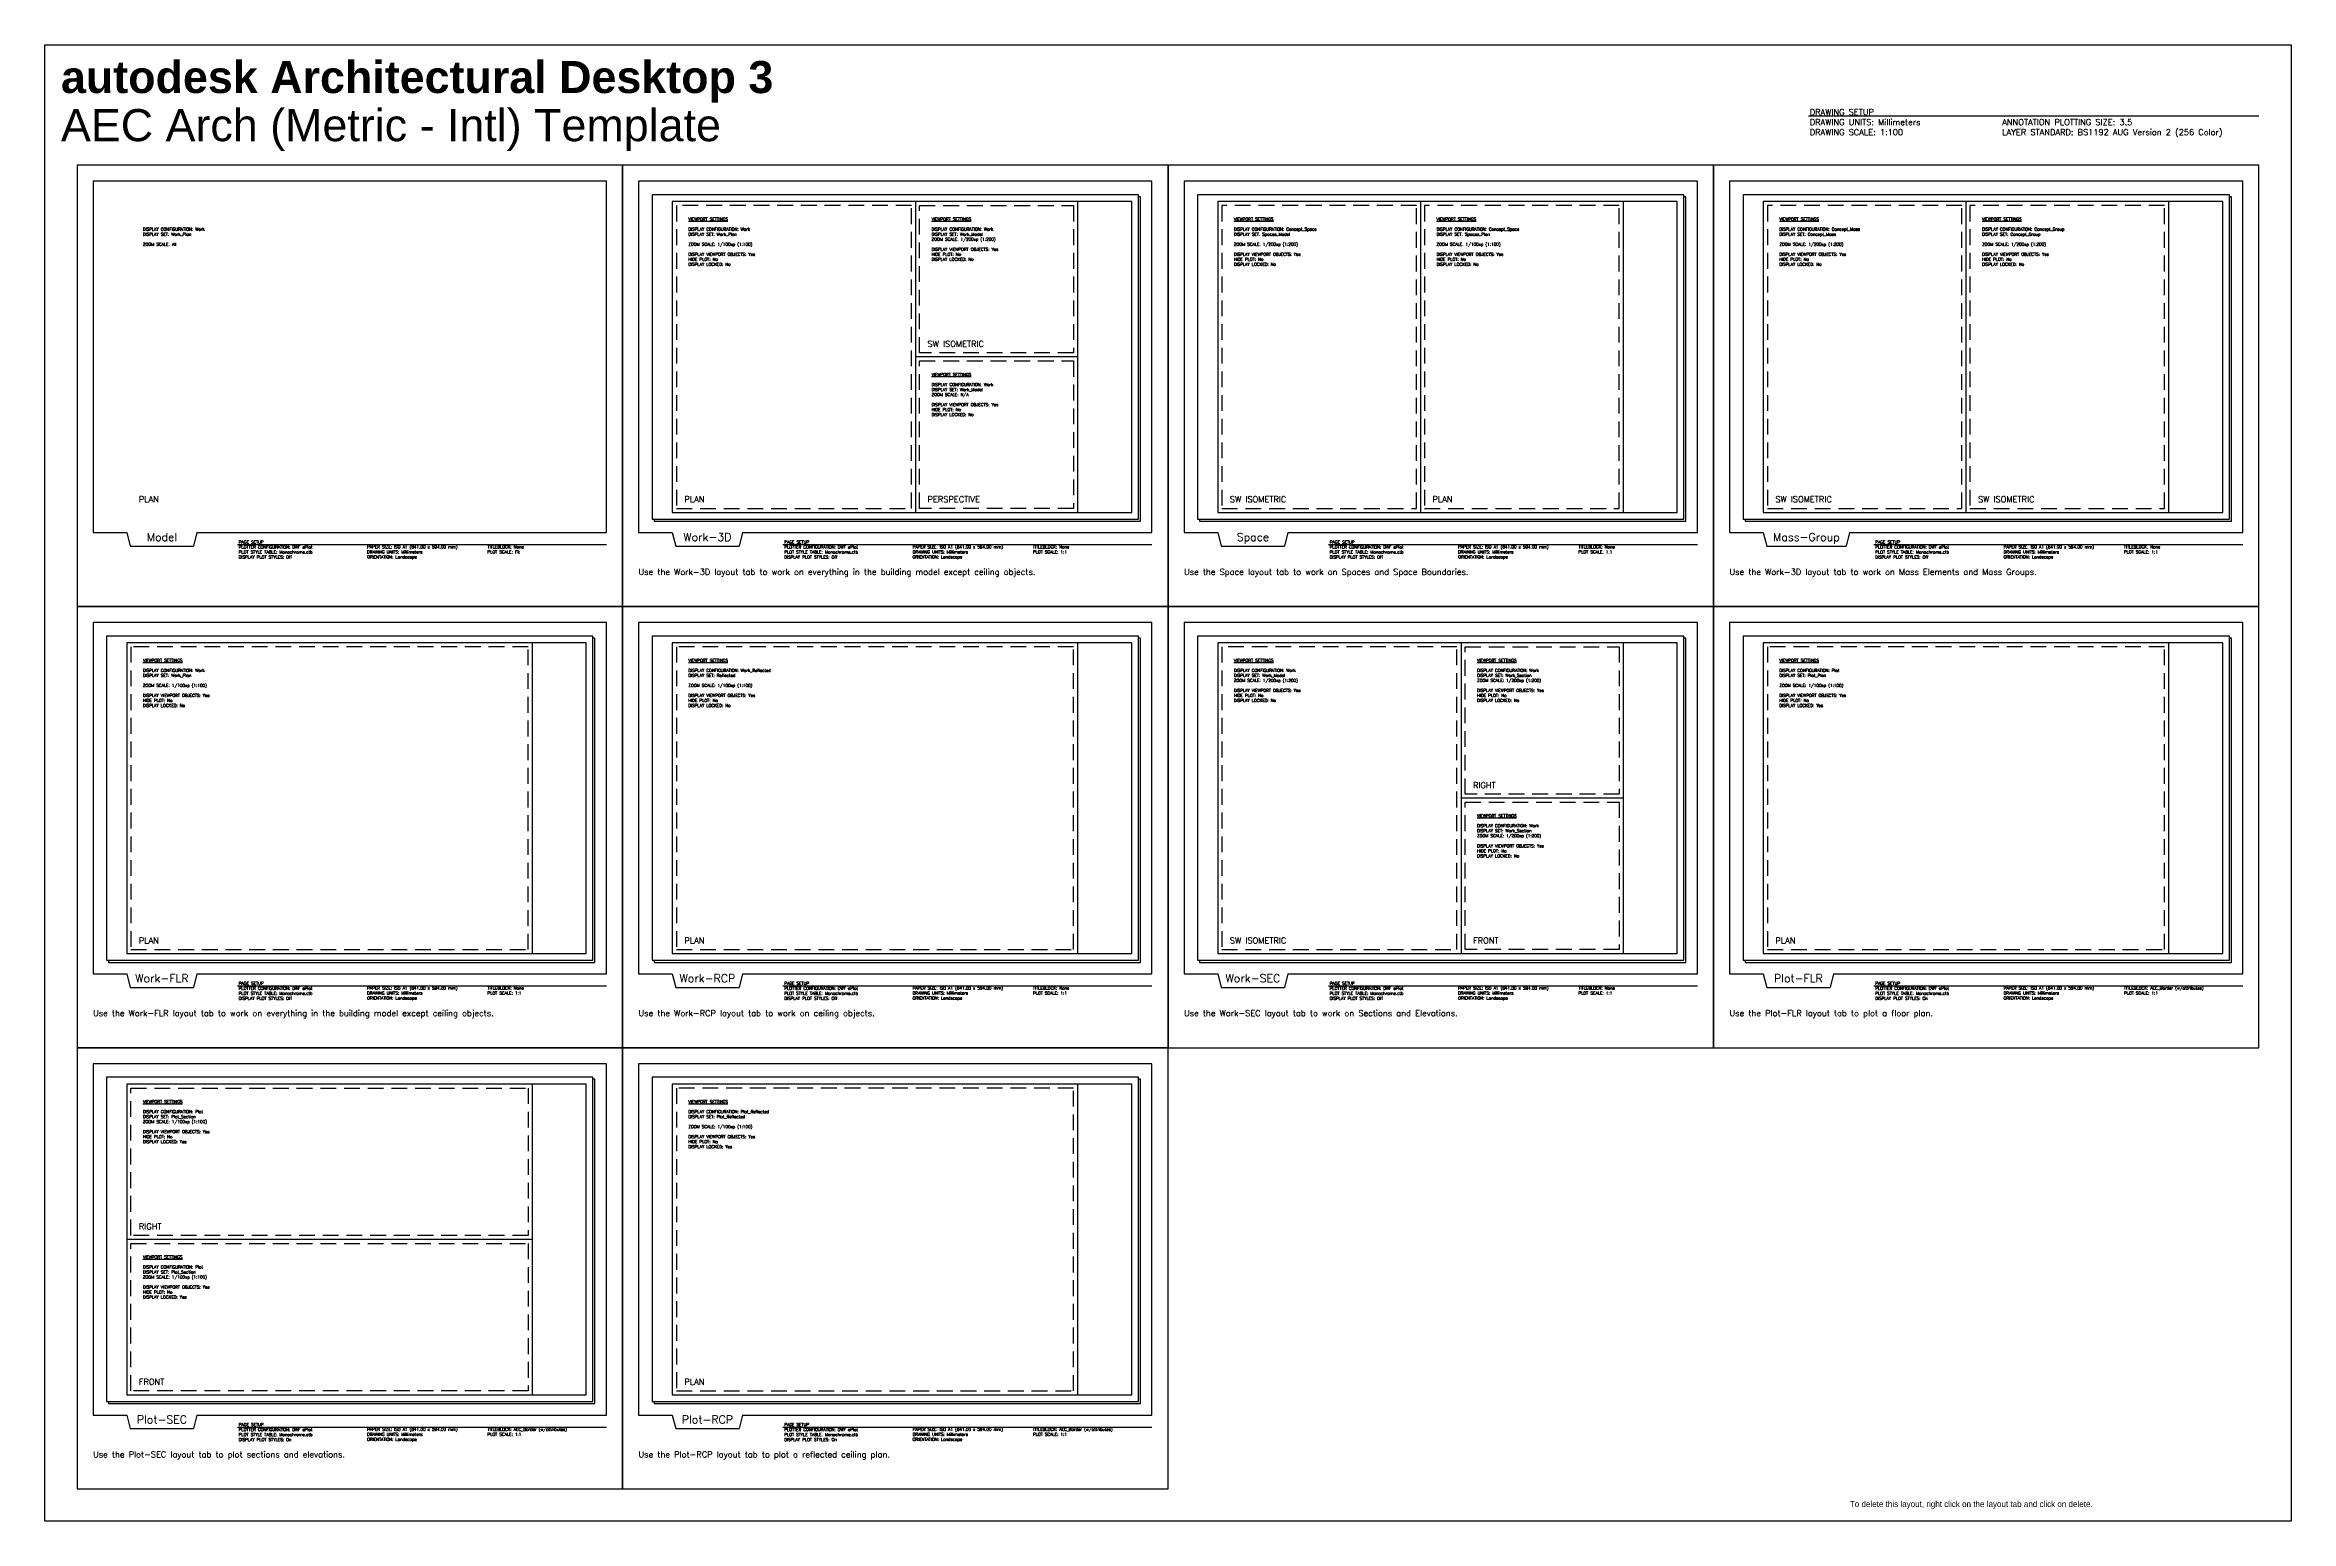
# Paper-space layout 'Template-Overview' of a CAD drawing. Extents: x 0 to 889, y 0 to 584.
import ezdxf

# ---------------------------------------------------------------- set-up
doc = ezdxf.new("R2010")
doc.units = 0
doc.header["$LTSCALE"] = 50
doc.linetypes.add('HIDDEN2', pattern=[0.1875, 0.125, -0.0625])
doc.layers.add('A-Anno-Note', color=211, linetype='Continuous')

psp = doc.layouts.new('Template-Overview')

# ---------------------------------------------------------------- linework, layer by layer
for p, q in [((697.97, 556.18), (876.3, 556.18)), ((344.57, 522.2), (344.57, 399.21)), ((408.74, 522.2), (408.74, 399.21)), ((544.43, 522.2), (544.43, 399.21)), ((624.64, 522.2), (624.64, 399.21)), ((760.33, 522.2), (760.33, 399.21)), ((840.54, 522.2), (840.54, 399.21)), ((408.74, 460.71), (344.57, 460.71)), ((32.42, 391.19), (33.76, 385.85)), ((60.16, 391.19), (58.82, 385.85)), ((248.32, 391.19), (249.66, 385.85)), ((276.06, 391.19), (274.72, 385.85)), ((464.22, 391.19), (465.56, 385.85)), ((491.96, 391.19), (490.62, 385.85)), ((680.12, 391.19), (681.46, 385.85)), ((714.21, 391.19), (712.87, 385.85)), ((76.2, 386.43), (222.25, 386.43)), ((292.1, 386.43), (438.15, 386.43)), ((508, 386.43), (654.05, 386.43)), ((723.9, 386.43), (869.95, 386.43)), ((192.84, 347.58), (192.84, 224.59)), ((408.74, 347.58), (408.74, 224.59)), ((560.47, 347.58), (560.47, 224.59)), ((624.64, 347.58), (624.64, 224.59)), ((840.54, 347.58), (840.54, 224.59)), ((624.64, 286.08), (560.47, 286.08)), ((32.42, 216.57), (33.76, 211.22)), ((60.16, 216.57), (58.82, 211.22)), ((248.32, 216.57), (249.66, 211.22)), ((276.06, 216.57), (274.72, 211.22)), ((464.22, 216.57), (465.56, 211.22)), ((491.96, 216.57), (490.62, 211.22)), ((680.12, 216.57), (681.46, 211.22)), ((707.86, 216.57), (706.52, 211.22)), ((76.2, 211.81), (222.25, 211.81)), ((292.1, 211.81), (438.15, 211.81)), ((508, 211.81), (654.05, 211.81)), ((723.9, 211.81), (869.95, 211.81)), ((192.84, 172.95), (192.84, 49.96)), ((408.74, 172.95), (408.74, 49.96)), ((192.84, 111.46), (32.42, 111.46)), ((32.42, 41.94), (33.76, 36.6)), ((60.16, 41.94), (58.82, 36.6)), ((76.2, 37.18), (222.25, 37.18)), ((248.32, 41.94), (249.66, 36.6)), ((276.06, 41.94), (274.72, 36.6)), ((292.1, 37.18), (438.15, 37.18))]:
    psp.add_line(p, q)
for points in [[(0, 584.2), (889, 584.2), (889, 0), (0, 0)], [(240.3, 396.54), (432.8, 396.54), (432.8, 524.88), (240.3, 524.88)], [(456.2, 396.54), (648.7, 396.54), (648.7, 524.88), (456.2, 524.88)], [(672.1, 396.54), (864.6, 396.54), (864.6, 524.88), (672.1, 524.88)], [(248.32, 399.21), (430.13, 399.21), (430.13, 522.2), (248.32, 522.2)], [(464.22, 399.21), (646.03, 399.21), (646.03, 522.2), (464.22, 522.2)], [(680.12, 399.21), (861.93, 399.21), (861.93, 522.2), (680.12, 522.2)], [(24.4, 221.92), (216.9, 221.92), (216.9, 350.25), (24.4, 350.25)], [(32.42, 224.59), (214.23, 224.59), (214.23, 347.58), (32.42, 347.58)], [(240.3, 221.92), (432.8, 221.92), (432.8, 350.25), (240.3, 350.25)], [(248.32, 224.59), (430.13, 224.59), (430.13, 347.58), (248.32, 347.58)], [(456.2, 221.92), (648.7, 221.92), (648.7, 350.25), (456.2, 350.25)], [(464.22, 224.59), (646.03, 224.59), (646.03, 347.58), (464.22, 347.58)], [(672.1, 221.92), (864.6, 221.92), (864.6, 350.25), (672.1, 350.25)], [(680.12, 224.59), (861.93, 224.59), (861.93, 347.58), (680.12, 347.58)], [(24.4, 47.29), (216.9, 47.29), (216.9, 175.63), (24.4, 175.63)], [(32.42, 49.96), (214.23, 49.96), (214.23, 172.95), (32.42, 172.95)], [(240.3, 47.29), (432.8, 47.29), (432.8, 175.63), (240.3, 175.63)], [(248.32, 49.96), (430.13, 49.96), (430.13, 172.95), (248.32, 172.95)]]:
    psp.add_lwpolyline(points, close=True)
for points in [[(60.16, 391.19), (222.25, 391.19), (222.25, 530.22), (19.05, 530.22), (19.05, 391.19), (32.42, 391.19)], [(276.06, 391.19), (438.15, 391.19), (438.15, 530.22), (234.95, 530.22), (234.95, 391.19), (248.32, 391.19)], [(491.96, 391.19), (654.05, 391.19), (654.05, 530.22), (450.85, 530.22), (450.85, 391.19), (464.22, 391.19)], [(714.21, 391.19), (869.95, 391.19), (869.95, 530.22), (666.75, 530.22), (666.75, 391.19), (680.12, 391.19)], [(241.09, 396.54), (241.09, 395.75), (433.6, 395.75), (433.6, 524.08), (432.8, 524.08)], [(456.99, 396.54), (456.99, 395.75), (649.5, 395.75), (649.5, 524.08), (648.7, 524.08)], [(672.89, 396.54), (672.89, 395.75), (865.4, 395.75), (865.4, 524.08), (864.6, 524.08)], [(33.76, 385.85), (58.82, 385.85)], [(249.66, 385.85), (274.72, 385.85)], [(465.56, 385.85), (490.62, 385.85)], [(681.46, 385.85), (712.87, 385.85)], [(60.16, 216.57), (222.25, 216.57), (222.25, 355.6), (19.05, 355.6), (19.05, 216.57), (32.42, 216.57)], [(25.19, 221.92), (25.19, 221.12), (217.7, 221.12), (217.7, 349.46), (216.9, 349.46)], [(276.06, 216.57), (438.15, 216.57), (438.15, 355.6), (234.95, 355.6), (234.95, 216.57), (248.32, 216.57)], [(241.09, 221.92), (241.09, 221.12), (433.6, 221.12), (433.6, 349.46), (432.8, 349.46)], [(491.96, 216.57), (654.05, 216.57), (654.05, 355.6), (450.85, 355.6), (450.85, 216.57), (464.22, 216.57)], [(456.99, 221.92), (456.99, 221.12), (649.5, 221.12), (649.5, 349.46), (648.7, 349.46)], [(707.86, 216.57), (869.95, 216.57), (869.95, 355.6), (666.75, 355.6), (666.75, 216.57), (680.12, 216.57)], [(672.89, 221.92), (672.89, 221.12), (865.4, 221.12), (865.4, 349.46), (864.6, 349.46)], [(33.76, 211.22), (58.82, 211.22)], [(249.66, 211.22), (274.72, 211.22)], [(465.56, 211.22), (490.62, 211.22)], [(681.46, 211.22), (706.52, 211.22)], [(60.16, 41.94), (222.25, 41.94), (222.25, 180.97), (19.05, 180.97), (19.05, 41.94), (32.42, 41.94)], [(276.06, 41.94), (438.15, 41.94), (438.15, 180.97), (234.95, 180.97), (234.95, 41.94), (248.32, 41.94)], [(25.19, 47.29), (25.19, 46.5), (217.7, 46.5), (217.7, 174.83), (216.9, 174.83)], [(241.09, 47.29), (241.09, 46.5), (433.6, 46.5), (433.6, 174.83), (432.8, 174.83)], [(33.76, 36.6), (58.82, 36.6)], [(249.66, 36.6), (274.72, 36.6)]]:
    psp.add_lwpolyline(points)
at = {"linetype": 'HIDDEN2'}
for points in [[(249.91, 400.8), (342.98, 400.8), (342.98, 520.62), (249.91, 520.62)], [(407.15, 462.3), (346.16, 462.3), (346.16, 520.62), (407.15, 520.62)], [(465.81, 400.8), (542.84, 400.8), (542.84, 520.62), (465.81, 520.62)], [(546.02, 400.8), (623.05, 400.8), (623.05, 520.62), (546.02, 520.62)], [(681.71, 400.8), (758.74, 400.8), (758.74, 520.62), (681.71, 520.62)], [(761.92, 400.8), (838.95, 400.8), (838.95, 520.62), (761.92, 520.62)], [(407.15, 400.8), (346.16, 400.8), (346.16, 459.12), (407.15, 459.12)], [(34.01, 226.18), (191.25, 226.18), (191.25, 345.99), (34.01, 345.99)], [(249.91, 226.18), (407.15, 226.18), (407.15, 345.99), (249.91, 345.99)], [(465.81, 226.18), (558.88, 226.18), (558.88, 345.99), (465.81, 345.99)], [(623.05, 287.67), (562.06, 287.67), (562.06, 345.99), (623.05, 345.99)], [(681.71, 226.18), (838.95, 226.18), (838.95, 345.99), (681.71, 345.99)], [(623.05, 226.18), (562.06, 226.18), (562.06, 284.5), (623.05, 284.5)], [(191.25, 113.05), (34.01, 113.05), (34.01, 171.37), (191.25, 171.37)], [(249.91, 51.55), (407.15, 51.55), (407.15, 171.37), (249.91, 171.37)], [(191.25, 51.55), (34.01, 51.55), (34.01, 109.87), (191.25, 109.87)]]:
    psp.add_lwpolyline(points, close=True, dxfattribs=at)
at = {"layer": 'A-Anno-Note'}
for points in [[(228.6, 536.57), (12.7, 536.57), (12.7, 361.95), (228.6, 361.95)], [(444.5, 536.57), (228.6, 536.57), (228.6, 361.95), (444.5, 361.95)], [(660.4, 536.57), (444.5, 536.57), (444.5, 361.95), (660.4, 361.95)], [(876.3, 536.57), (660.4, 536.57), (660.4, 361.95), (876.3, 361.95)], [(228.6, 361.95), (12.7, 361.95), (12.7, 187.32), (228.6, 187.32)], [(444.5, 361.95), (228.6, 361.95), (228.6, 187.32), (444.5, 187.32)], [(660.4, 361.95), (444.5, 361.95), (444.5, 187.32), (660.4, 187.32)], [(876.3, 361.95), (660.4, 361.95), (660.4, 187.32), (876.3, 187.32)], [(228.6, 187.32), (12.7, 187.32), (12.7, 12.7), (228.6, 12.7)], [(444.5, 187.32), (228.6, 187.32), (228.6, 12.7), (444.5, 12.7)]]:
    psp.add_lwpolyline(points, close=True, dxfattribs=at)

# ---------------------------------------------------------------- texts
for s, insert, char_height, width, attachment_point in [('{\\fArial|b1|i0|c0|p34;autodesk Architectural Desktop 3}', (6.35, 577.85), 12.7, 887.4125, 1), ('{\\fArial|b0|i0|c0|p34;AEC Arch (Metric - Intl) Template}', (6.35, 558.8), 12.7, 902, 1), ('{\\Fromans.shx;DRAWING SETUP\\PDRAWING UNITS: Millimeters\\PDRAWING SCALE: 1:100}', (698.5, 558.8), 2.3813, 63.5, 1), ('\\P{\\Fromans.shx;ANNOTATION PLOTTING SIZE: 3.5\\PLAYER STANDARD: BS1192 AUG Version 2 (256 Color)}', (774.7, 558.8), 2.3813, 101.6, 1), ('{\\Fromans.shx;\\LVIEWPORT SETTINGS\\P\\P\\lDISPLAY CONFIGURATION: Work \\PDISPLAY SET: Work_Plan\\P\\PZOOM SCALE: 1/100xp (1:100)\\P\\PDISPLAY VIEWPORT OBJECTS: Yes\\PHIDE PLOT: No\\PDISPLAY LOCKED: No}', (254.67, 515.85), 1.1906, 83.3438, 1), ('{\\Fromans.shx;\\LVIEWPORT SETTINGS\\P\\P\\lDISPLAY CONFIGURATION: Work \\PDISPLAY SET: Work_Model\\PZOOM SCALE: 1/200xp (1:200)\\P\\PDISPLAY VIEWPORT OBJECTS: Yes\\PHIDE PLOT: No\\PDISPLAY LOCKED: No}', (350.92, 515.85), 1.1906, 51.5938, 1), ('{\\Fromans.shx;\\LVIEWPORT SETTINGS\\P\\P\\lDISPLAY CONFIGURATION: Concept_Space \\PDISPLAY SET: Spaces_Model\\P\\PZOOM SCALE: 1/200xp (1:200)\\P\\PDISPLAY VIEWPORT OBJECTS: Yes\\PHIDE PLOT: No\\PDISPLAY LOCKED: No}', (470.57, 515.85), 1.1906, 83.3438, 1), ('{\\Fromans.shx;\\LVIEWPORT SETTINGS\\P\\P\\lDISPLAY CONFIGURATION: Concept_Space \\PDISPLAY SET: Spaces_Plan\\P\\PZOOM SCALE: 1/100xp (1:100)\\P\\PDISPLAY VIEWPORT OBJECTS: Yes\\PHIDE PLOT: No\\PDISPLAY LOCKED: No}', (550.78, 515.85), 1.1906, 83.3438, 1), ('{\\Fromans.shx;\\LVIEWPORT SETTINGS\\P\\P\\lDISPLAY CONFIGURATION: Concept_Mass \\PDISPLAY SET: Concept_Mass\\P\\PZOOM SCALE: 1/200xp (1:200)\\P\\PDISPLAY VIEWPORT OBJECTS: Yes\\PHIDE PLOT: No\\PDISPLAY LOCKED: No}', (686.47, 515.85), 1.1906, 83.3438, 1), ('{\\Fromans.shx;\\LVIEWPORT SETTINGS\\P\\P\\lDISPLAY CONFIGURATION: Concept_Group \\PDISPLAY SET: Concept_Group\\P\\PZOOM SCALE: 1/200xp (1:200)\\P\\PDISPLAY VIEWPORT OBJECTS: Yes\\PHIDE PLOT: No\\PDISPLAY LOCKED: No}', (766.68, 515.85), 1.1906, 83.3438, 1), ('\\P\\P{\\Fromans.shx;DISPLAY CONFIGURATION: Work \\PDISPLAY SET: Work_Plan\\P\\PZOOM SCALE: All}', (38.77, 515.85), 1.1906, 83.3438, 1), ('{\\Fromans.shx;SW ISOMETRIC}', (349.33, 467.06), 2.3812, 51.5937, 1), ('{\\Fromans.shx;\\LVIEWPORT SETTINGS\\P\\P\\lDISPLAY CONFIGURATION: Work \\PDISPLAY SET: Work_Model\\PZOOM SCALE: N/A\\P\\PDISPLAY VIEWPORT OBJECTS: Yes\\PHIDE PLOT: No\\PDISPLAY LOCKED: No}', (350.92, 454.36), 1.1906, 51.5938, 1), ('{\\Fromans.shx;PLAN}', (37.18, 405.56), 2.3812, 83.3437, 1), ('{\\Fromans.shx;PLAN}', (253.08, 405.56), 2.3812, 83.3437, 1), ('{\\Fromans.shx;PERSPECTIVE}', (349.33, 405.56), 2.3812, 51.5937, 1), ('{\\Fromans.shx;SW ISOMETRIC}', (468.98, 405.56), 2.3812, 51.5937, 1), ('{\\Fromans.shx;PLAN}', (549.19, 405.56), 2.3812, 83.3437, 1), ('{\\Fromans.shx;SW ISOMETRIC}', (684.88, 405.56), 2.3812, 51.5937, 1), ('{\\Fromans.shx;SW ISOMETRIC}', (765.09, 405.56), 2.3812, 51.5937, 1), ('{\\Fromans.shx;Model}', (46.31, 391.03), 3.175, 21.4312, 2), ('{\\Fromans.shx;PAGE SETUP\\PPLOTTER CONFIGURATION: DWF ePlot\\PPLOT STYLE TABLE: Monochrome.ctb\\PDISPLAY PLOT STYLES: Off}', (76.72, 388.06), 1.1906, 50.8, 1), ('{\\Fromans.shx;PAPER SIZE: ISO A1 (841.00 x 594.00 mm)\\PDRAWING UNITS: Millimeters\\PORIENTATION: Landscape}', (127.52, 386.16), 1.1906, 47.625, 1), ('{\\Fromans.shx;TITLEBLOCK: None\\PPLOT SCALE: Fit}', (175.15, 386.16), 1.1906, 47.625, 1), ('{\\Fromans.shx;Work-3D}', (262.21, 391.03), 3.175, 21.4312, 2), ('{\\Fromans.shx;PAGE SETUP\\PPLOTTER CONFIGURATION: DWF ePlot\\PPLOT STYLE TABLE: Monochrome.ctb\\PDISPLAY PLOT STYLES: Off}', (292.62, 388.06), 1.1906, 50.8, 1), ('{\\Fromans.shx;PAPER SIZE: ISO A1 (841.00 x 594.00 mm)\\PDRAWING UNITS: Millimeters\\PORIENTATION: Landscape}', (343.42, 386.16), 1.1906, 47.625, 1), ('{\\Fromans.shx;TITLEBLOCK: None\\PPLOT SCALE: 1:1}', (391.05, 386.16), 1.1906, 47.625, 1), ('{\\Fromans.shx;Space}', (478.11, 391.03), 3.175, 21.4312, 2), ('{\\Fromans.shx;PAGE SETUP\\PPLOTTER CONFIGURATION: DWF ePlot\\PPLOT STYLE TABLE: Monochrome.ctb\\PDISPLAY PLOT STYLES: Off}', (508.52, 388.06), 1.1906, 50.8, 1), ('{\\Fromans.shx;PAPER SIZE: ISO A1 (841.00 x 594.00 mm)\\PDRAWING UNITS: Millimeters\\PORIENTATION: Landscape}', (559.32, 386.16), 1.1906, 47.625, 1), ('{\\Fromans.shx;TITLEBLOCK: None\\PPLOT SCALE: 1:1}', (606.95, 386.16), 1.1906, 47.625, 1), ('{\\Fromans.shx;Mass-Group}', (697.18, 391.03), 3.175, 21.4312, 2), ('{\\Fromans.shx;PAGE SETUP\\PPLOTTER CONFIGURATION: DWF ePlot\\PPLOT STYLE TABLE: Monochrome.ctb\\PDISPLAY PLOT STYLES: Off}', (724.42, 388.06), 1.1906, 50.8, 1), ('{\\Fromans.shx;PAPER SIZE: ISO A1 (841.00 x 594.00 mm)\\PDRAWING UNITS: Millimeters\\PORIENTATION: Landscape}', (775.22, 386.16), 1.1906, 47.625, 1), ('{\\Fromans.shx;TITLEBLOCK: None\\PPLOT SCALE: 1:1}', (822.85, 386.16), 1.1906, 47.625, 1), ('{\\Fromans.shx;Use the Work-3D layout tab to work on everything in the building model except ceiling objects. }', (234.95, 376.83), 2.38125, 203.2, 1), ('{\\Fromans.shx;Use the Space layout tab to work on Spaces and Space Boundaries. }', (450.85, 376.83), 2.3813, 203.2, 1), ('{\\Fromans.shx;Use the Work-3D layout tab to work on Mass Elements and Mass Groups. }', (666.75, 376.83), 2.3813, 203.2, 1), ('{\\Fromans.shx;\\LVIEWPORT SETTINGS\\P\\P\\lDISPLAY CONFIGURATION: Work \\PDISPLAY SET: Work_Plan\\P\\PZOOM SCALE: 1/100xp (1:100)\\P\\PDISPLAY VIEWPORT OBJECTS: Yes\\PHIDE PLOT: No\\PDISPLAY LOCKED: No}', (38.77, 341.23), 1.1906, 83.3438, 1), ('{\\Fromans.shx;\\LVIEWPORT SETTINGS\\P\\P\\lDISPLAY CONFIGURATION: Work_Reflected\\PDISPLAY SET: Reflected\\P\\PZOOM SCALE: 1/100xp (1:100)\\P\\PDISPLAY VIEWPORT OBJECTS: Yes\\PHIDE PLOT: No\\PDISPLAY LOCKED: No}', (254.67, 341.23), 1.1906, 83.3438, 1), ('{\\Fromans.shx;\\LVIEWPORT SETTINGS\\P\\P\\lDISPLAY CONFIGURATION: Work \\PDISPLAY SET: Work_Model\\PZOOM SCALE: 1/200xp (1:200)\\P\\PDISPLAY VIEWPORT OBJECTS: Yes\\PHIDE PLOT: No\\PDISPLAY LOCKED: No}', (470.57, 341.23), 1.1906, 83.3438, 1), ('{\\Fromans.shx;\\LVIEWPORT SETTINGS\\P\\P\\lDISPLAY CONFIGURATION: Work \\PDISPLAY SET: Work_Section\\PZOOM SCALE: 1/200xp (1:200)\\P\\PDISPLAY VIEWPORT OBJECTS: Yes\\PHIDE PLOT: No\\PDISPLAY LOCKED: No}', (566.82, 341.23), 1.1906, 51.5938, 1), ('{\\Fromans.shx;\\LVIEWPORT SETTINGS\\P\\P\\lDISPLAY CONFIGURATION: Plot \\PDISPLAY SET: Plot_Plan\\P\\PZOOM SCALE: 1/100xp (1:100)\\P\\PDISPLAY VIEWPORT OBJECTS: Yes\\PHIDE PLOT: No\\PDISPLAY LOCKED: Yes}', (686.47, 341.23), 1.1906, 83.3438, 1), ('{\\Fromans.shx;RIGHT}', (565.23, 292.43), 2.3812, 51.5938, 1), ('{\\Fromans.shx;\\LVIEWPORT SETTINGS\\P\\P\\lDISPLAY CONFIGURATION: Work \\PDISPLAY SET: Work_Section\\PZOOM SCALE: 1/200xp (1:200)\\P\\PDISPLAY VIEWPORT OBJECTS: Yes\\PHIDE PLOT: No\\PDISPLAY LOCKED: No}', (566.82, 279.73), 1.1906, 51.5938, 1), ('{\\Fromans.shx;PLAN}', (37.18, 230.94), 2.3812, 83.3437, 1), ('{\\Fromans.shx;PLAN}', (253.08, 230.94), 2.3812, 83.3437, 1), ('{\\Fromans.shx;SW ISOMETRIC}', (468.98, 230.94), 2.3812, 51.5937, 1), ('{\\Fromans.shx;FRONT}', (565.23, 230.94), 2.3812, 51.5938, 1), ('{\\Fromans.shx;PLAN}', (684.88, 230.94), 2.3812, 83.3437, 1), ('{\\Fromans.shx;Work-FLR}', (46.31, 216.41), 3.175, 21.4312, 2), ('{\\Fromans.shx;PAGE SETUP\\PPLOTTER CONFIGURATION: DWF ePlot\\PPLOT STYLE TABLE: Monochrome.ctb\\PDISPLAY PLOT STYLES: Off}', (76.72, 213.43), 1.1906, 50.8, 1), ('{\\Fromans.shx;Work-RCP}', (262.21, 216.41), 3.175, 21.4312, 2), ('{\\Fromans.shx;PAGE SETUP\\PPLOTTER CONFIGURATION: DWF ePlot\\PPLOT STYLE TABLE: Monochrome.ctb\\PDISPLAY PLOT STYLES: Off}', (292.62, 213.43), 1.1906, 50.8, 1), ('{\\Fromans.shx;Work-SEC}', (478.11, 216.41), 3.175, 21.4312, 2), ('{\\Fromans.shx;PAGE SETUP\\PPLOTTER CONFIGURATION: DWF ePlot\\PPLOT STYLE TABLE: Monochrome.ctb\\PDISPLAY PLOT STYLES: Off}', (508.52, 213.43), 1.1906, 50.8, 1), ('{\\Fromans.shx;Plot-FLR}', (694.01, 216.41), 3.175, 21.4312, 2), ('{\\Fromans.shx;PAGE SETUP\\PPLOTTER CONFIGURATION: DWF ePlot\\PPLOT STYLE TABLE: Monochrome.ctb\\PDISPLAY PLOT STYLES: On}', (724.42, 213.43), 1.1906, 50.8, 1), ('{\\Fromans.shx;PAPER SIZE: ISO A1 (841.00 x 594.00 mm)\\PDRAWING UNITS: Millimeters\\PORIENTATION: Landscape}', (127.52, 211.53), 1.1906, 47.625, 1), ('{\\Fromans.shx;TITLEBLOCK: None\\PPLOT SCALE: 1:1}', (175.15, 211.53), 1.1906, 47.625, 1), ('{\\Fromans.shx;PAPER SIZE: ISO A1 (841.00 x 594.00 mm)\\PDRAWING UNITS: Millimeters\\PORIENTATION: Landscape}', (343.42, 211.53), 1.1906, 47.625, 1), ('{\\Fromans.shx;TITLEBLOCK: None\\PPLOT SCALE: 1:1}', (391.05, 211.53), 1.1906, 47.625, 1), ('{\\Fromans.shx;PAPER SIZE: ISO A1 (841.00 x 594.00 mm)\\PDRAWING UNITS: Millimeters\\PORIENTATION: Landscape}', (559.32, 211.53), 1.1906, 47.625, 1), ('{\\Fromans.shx;TITLEBLOCK: None\\PPLOT SCALE: 1:1}', (606.95, 211.53), 1.1906, 47.625, 1), ('{\\Fromans.shx;PAPER SIZE: ISO A1 (841.00 x 594.00 mm)\\PDRAWING UNITS: Millimeters\\PORIENTATION: Landscape}', (775.22, 211.53), 1.1906, 47.625, 1), ('{\\Fromans.shx;TITLEBLOCK: AEC_Border (w/attributes)\\PPLOT SCALE: 1:1}', (822.85, 211.53), 1.1906, 47.625, 1), ('{\\Fromans.shx;Use the Work-FLR layout tab to work on everything in the building model except ceiling objects. }', (19.05, 202.2), 2.38125, 203.2, 1), ('{\\Fromans.shx;Use the Work-RCP layout tab to work on ceiling objects. }', (234.95, 202.2), 2.3813, 203.2, 1), ('{\\Fromans.shx;Use the Work-SEC layout tab to work on Sections and Elevations. }', (450.85, 202.2), 2.3813, 203.2, 1), ('{\\Fromans.shx;Use the Plot-FLR layout tab to plot a floor plan. }', (666.75, 202.2), 2.3813, 203.2, 1), ('{\\Fromans.shx;\\LVIEWPORT SETTINGS\\P\\P\\lDISPLAY CONFIGURATION: Plot \\PDISPLAY SET: Plot_Section\\PZOOM SCALE: 1/100xp (1:100)\\P\\PDISPLAY VIEWPORT OBJECTS: Yes\\PHIDE PLOT: No\\PDISPLAY LOCKED: Yes}', (38.77, 166.6), 1.1906, 83.3438, 1), ('{\\Fromans.shx;\\LVIEWPORT SETTINGS\\P\\P\\lDISPLAY CONFIGURATION: Plot_Reflected \\PDISPLAY SET: Plot_Reflected\\P\\PZOOM SCALE: 1/100xp (1:100)\\P\\PDISPLAY VIEWPORT OBJECTS: Yes\\PHIDE PLOT: No\\PDISPLAY LOCKED: Yes}', (254.67, 166.6), 1.1906, 83.3438, 1), ('{\\Fromans.shx;RIGHT}', (37.18, 117.81), 2.3812, 83.3438, 1), ('{\\Fromans.shx;\\LVIEWPORT SETTINGS\\P\\P\\lDISPLAY CONFIGURATION: Plot \\PDISPLAY SET: Plot_Section\\PZOOM SCALE: 1/100xp (1:100)\\P\\PDISPLAY VIEWPORT OBJECTS: Yes\\PHIDE PLOT: No\\PDISPLAY LOCKED: Yes}', (38.77, 105.11), 1.1906, 83.3438, 1), ('{\\Fromans.shx;FRONT}', (37.18, 56.31), 2.3812, 83.3438, 1), ('{\\Fromans.shx;PLAN}', (253.08, 56.31), 2.3812, 83.3437, 1), ('{\\Fromans.shx;Plot-SEC}', (46.31, 41.78), 3.175, 21.4312, 2), ('{\\Fromans.shx;PAGE SETUP\\PPLOTTER CONFIGURATION: DWF ePlot\\PPLOT STYLE TABLE: Monochrome.ctb\\PDISPLAY PLOT STYLES: On}', (76.72, 38.81), 1.1906, 50.8, 1), ('{\\Fromans.shx;PAPER SIZE: ISO A1 (841.00 x 594.00 mm)\\PDRAWING UNITS: Millimeters\\PORIENTATION: Landscape}', (127.52, 36.91), 1.1906, 47.625, 1), ('{\\Fromans.shx;TITLEBLOCK: AEC_Border (w/attributes)\\PPLOT SCALE: 1:1}', (175.15, 36.91), 1.1906, 47.625, 1), ('{\\Fromans.shx;Plot-RCP}', (262.21, 41.78), 3.175, 21.4312, 2), ('{\\Fromans.shx;PAGE SETUP\\PPLOTTER CONFIGURATION: DWF ePlot\\PPLOT STYLE TABLE: Monochrome.ctb\\PDISPLAY PLOT STYLES: On}', (292.62, 38.81), 1.1906, 50.8, 1), ('{\\Fromans.shx;PAPER SIZE: ISO A1 (841.00 x 594.00 mm)\\PDRAWING UNITS: Millimeters\\PORIENTATION: Landscape}', (343.42, 36.91), 1.1906, 47.625, 1), ('{\\Fromans.shx;TITLEBLOCK: AEC_Border (w/attributes)\\PPLOT SCALE: 1:1}', (391.05, 36.91), 1.1906, 47.625, 1), ('{\\Fromans.shx;Use the Plot-SEC layout tab to plot sections and elevations. }', (19.05, 27.58), 2.3813, 203.2, 1), ('{\\Fromans.shx;Use the Plot-RCP layout tab to plot a reflected ceiling plan. }', (234.95, 27.58), 2.3813, 203.2, 1), ('To delete this layout, right click on the layout tab and click on delete.', (714.37, 7.94), 2.3813, 161.925, 1)]:
    psp.add_mtext(s, dxfattribs=dict(insert=insert, char_height=char_height, width=width, attachment_point=attachment_point))

doc.saveas('drawing.dxf')
